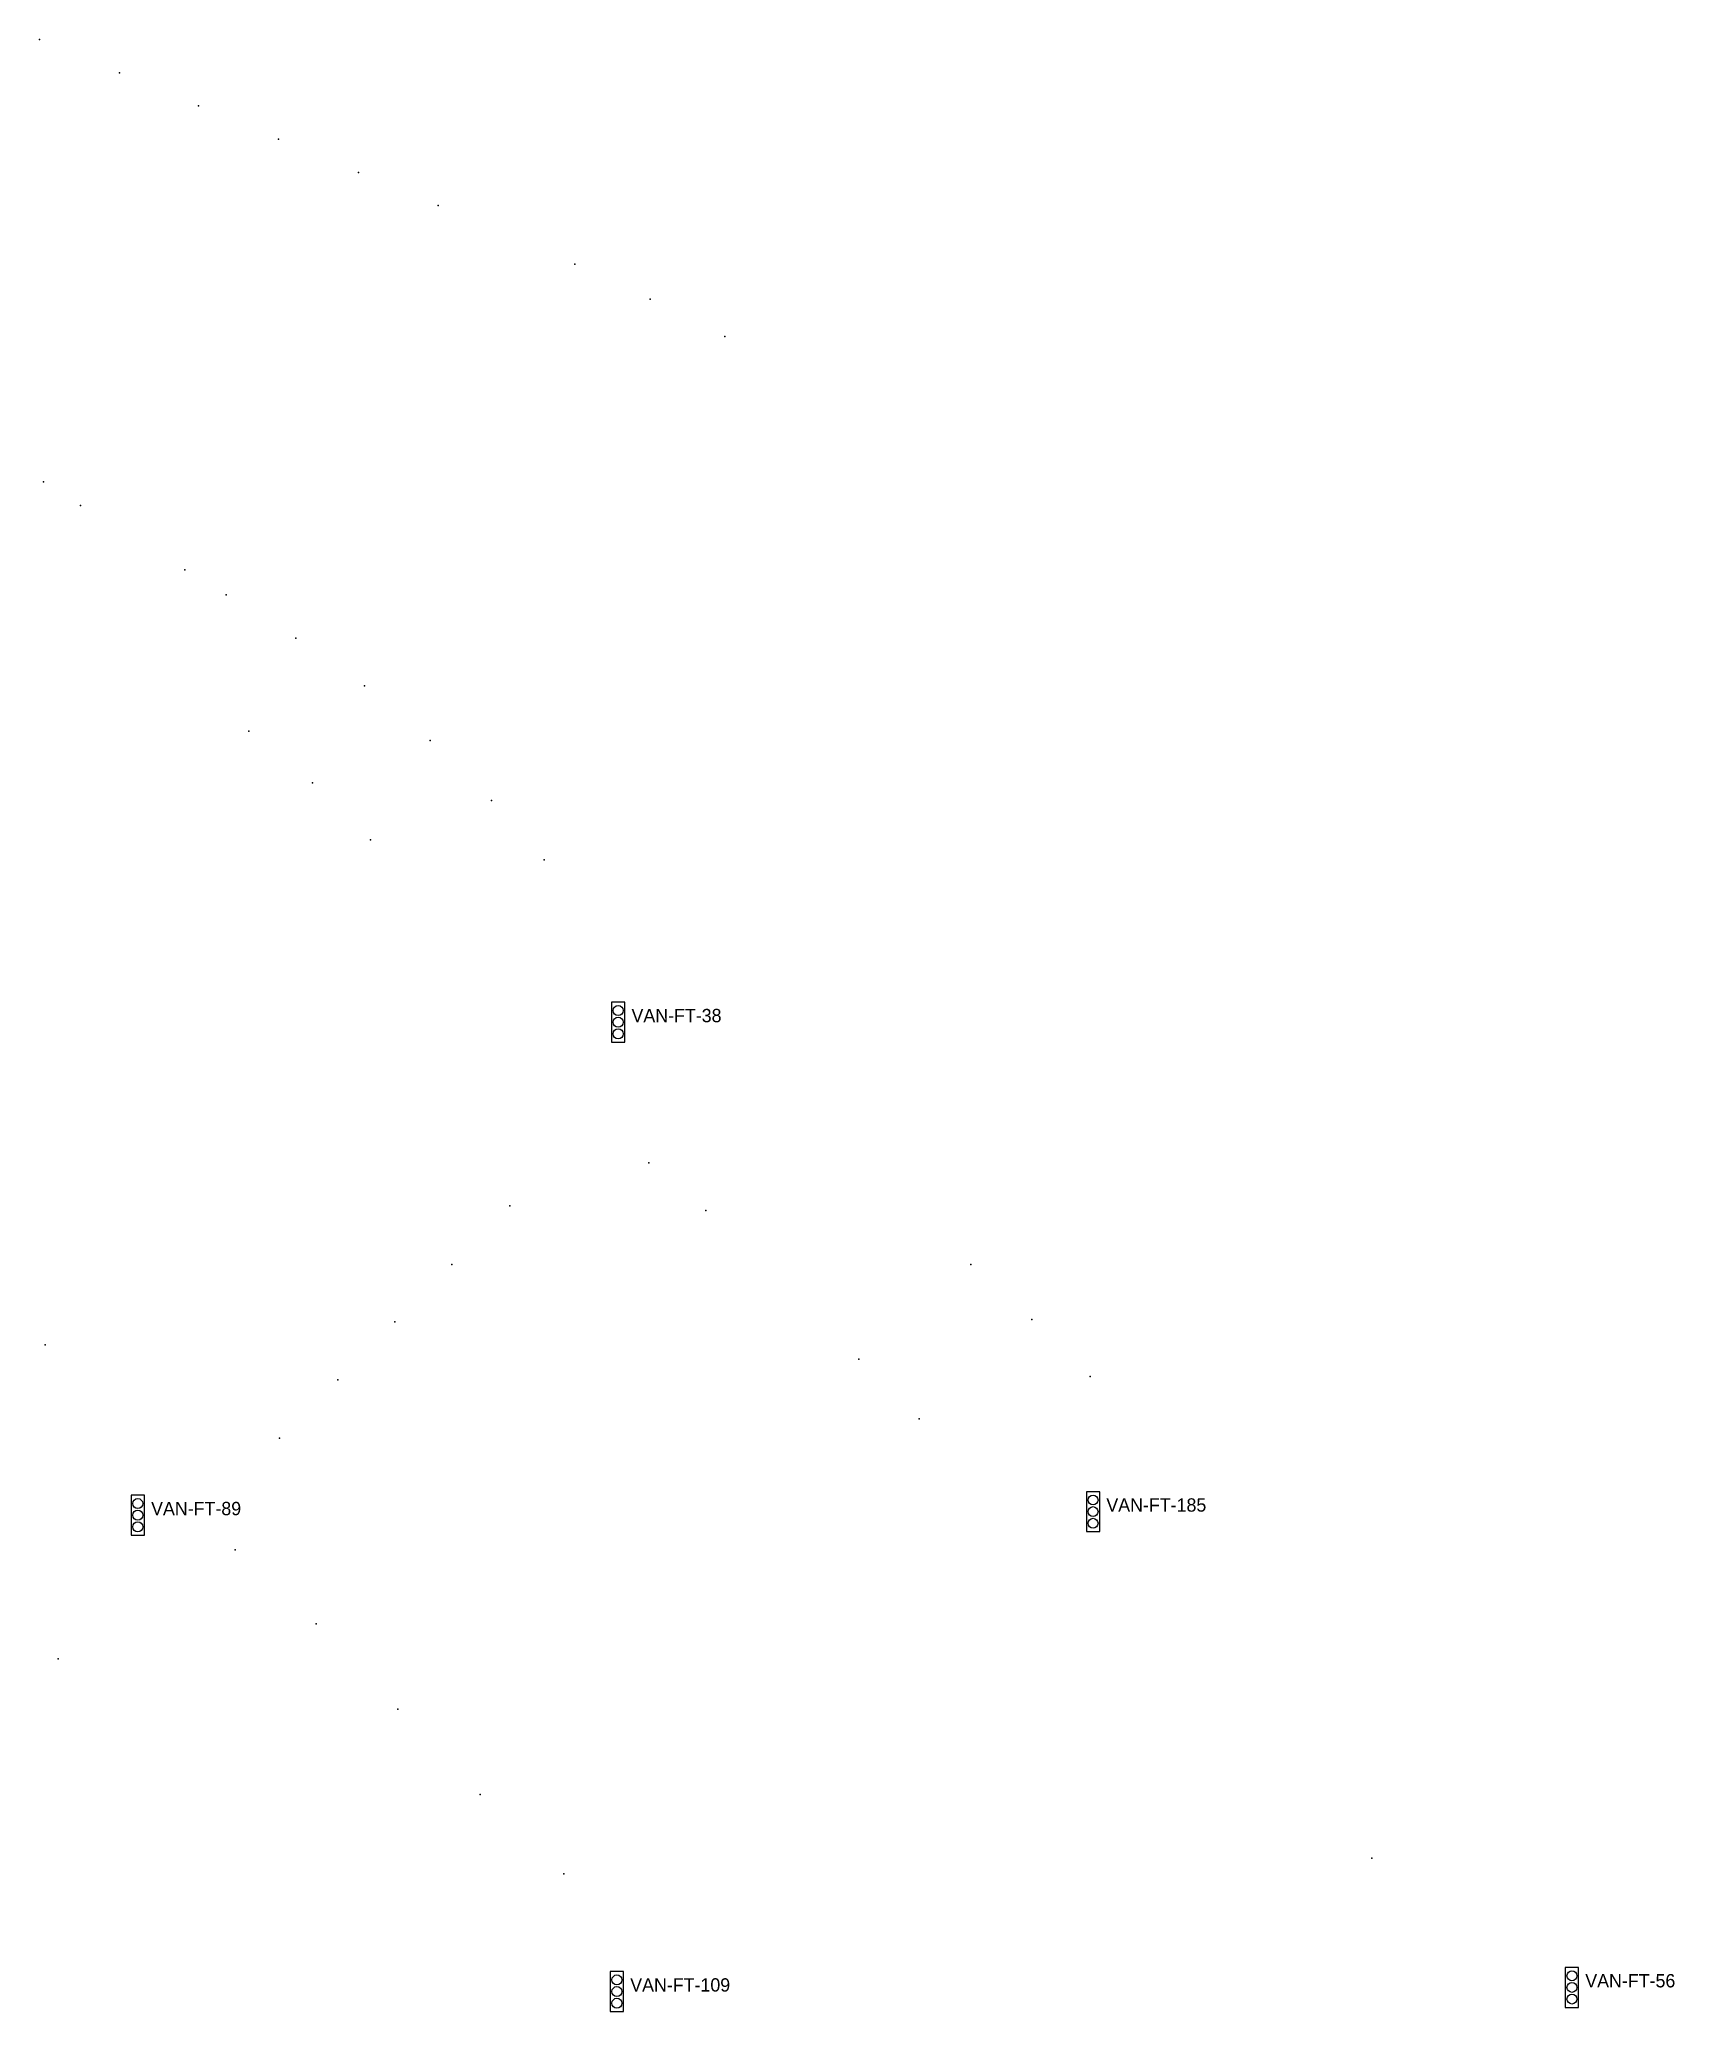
# Model space of a CAD drawing. Header units: inches. Extents: x 486474 to 494239, y 5455982 to 5460069.
# Drawn here: x 491632.5 to 491878.1, y 5459176.1 to 5459472.3 of the extents above; entities that cross this region are included whole.
import ezdxf

# ---------------------------------------------------------------- set-up
doc = ezdxf.new("R2010")
doc.units = ezdxf.units.IN
doc.header["$MEASUREMENT"] = 0
doc.layers.add('Parking Meters', color=10, linetype='Continuous')
doc.layers.add('Traffic Signals', color=10, linetype='Continuous')

msp = doc.modelspace()

# ---------------------------------------------------------------- texts
at = {"layer": 'Traffic Signals', "color": 1}
for s, p in [('VAN-FT-38', (491721.4, 5459324.65)), ('VAN-FT-185', (491792.72, 5459251.14)), ('VAN-FT-89', (491649.25, 5459250.61)), ('VAN-FT-109', (491721.21, 5459179.06)), ('VAN-FT-56', (491864.65, 5459179.69))]:
    msp.add_text(s, height=2, dxfattribs=at).set_placement(p)

# ---------------------------------------------------------------- linework, layer by layer
at = {"layer": 'Parking Meters', "color": 7}
for p in [(491632.48, 5459472.25), (491632.48, 5459472.25), (491644.48, 5459467.23), (491644.48, 5459467.23), (491656.35, 5459462.29), (491656.35, 5459462.29), (491668.37, 5459457.27), (491668.37, 5459457.27), (491680.4, 5459452.27), (491680.4, 5459452.27), (491692.36, 5459447.33), (491712.9, 5459438.49), (491712.9, 5459438.49), (491724.21, 5459433.24), (491724.21, 5459433.24), (491735.42, 5459427.65), (491735.42, 5459427.65), (491633.08, 5459405.81), (491633.08, 5459405.81), (491638.66, 5459402.27), (491654.32, 5459392.58), (491660.52, 5459388.84), (491660.52, 5459388.84), (491671.01, 5459382.35), (491671.01, 5459382.35), (491681.3, 5459375.16), (491681.3, 5459375.16), (491663.94, 5459368.36), (491663.94, 5459368.36), (491691.14, 5459366.95), (491691.14, 5459366.95), (491673.47, 5459360.58), (491673.47, 5459360.58), (491700.37, 5459357.93), (491700.37, 5459357.93), (491682.19, 5459352.02), (491682.19, 5459352.02), (491708.26, 5459349.06), (491708.26, 5459349.06), (491724, 5459303.53), (491724, 5459303.53), (491703.15, 5459297.09), (491703.15, 5459297.09), (491732.58, 5459296.35), (491732.58, 5459296.35), (491694.41, 5459288.26), (491694.41, 5459288.26), (491772.35, 5459288.26), (491772.35, 5459288.26), (491685.88, 5459279.63), (491685.88, 5459279.63), (491781.53, 5459280), (491781.53, 5459280), (491633.35, 5459276.19), (491633.35, 5459276.19), (491755.54, 5459274.03), (491755.54, 5459274.03), (491677.29, 5459270.96), (491677.29, 5459270.96), (491790.29, 5459271.43), (491790.29, 5459271.43), (491764.59, 5459265.06), (491764.59, 5459265.06), (491668.52, 5459262.2), (491668.52, 5459262.2), (491661.88, 5459245.42), (491674.06, 5459234.3), (491674.06, 5459234.3), (491635.28, 5459229.05), (491635.28, 5459229.05), (491686.29, 5459221.47), (491686.29, 5459221.47), (491698.68, 5459208.67), (491698.68, 5459208.67), (491711.26, 5459196.75), (491711.26, 5459196.75), (491832.6, 5459199.12), (491832.6, 5459199.12)]:
    msp.add_point(p, dxfattribs=at)
at = {"layer": 'Traffic Signals', "color": 1}
for points in [[(491718.4, 5459321.65), (491720.4, 5459321.65), (491720.4, 5459327.65), (491718.4, 5459327.65)], [(491646.25, 5459247.61), (491648.25, 5459247.61), (491648.25, 5459253.61), (491646.25, 5459253.61)], [(491789.72, 5459248.14), (491791.72, 5459248.14), (491791.72, 5459254.14), (491789.72, 5459254.14)], [(491718.21, 5459176.06), (491720.21, 5459176.06), (491720.21, 5459182.06), (491718.21, 5459182.06)], [(491861.65, 5459176.69), (491863.65, 5459176.69), (491863.65, 5459182.69), (491861.65, 5459182.69)]]:
    msp.add_lwpolyline(points, close=True, dxfattribs=at)
for centre in [(491719.4, 5459326.4), (491719.4, 5459324.65), (491719.4, 5459322.9), (491647.25, 5459252.36), (491790.72, 5459252.89), (491647.25, 5459250.61), (491790.72, 5459251.14), (491790.72, 5459249.39), (491647.25, 5459248.86), (491862.65, 5459181.44), (491719.21, 5459180.81), (491719.21, 5459179.06), (491862.65, 5459179.69), (491719.21, 5459177.31), (491862.65, 5459177.94)]:
    msp.add_circle(centre, 0.75, dxfattribs=at)

msp.set_redraw_order([(e.dxf.handle, doc.entitydb.next_handle()) for e in msp.query("TEXT MTEXT ATTDEF DIMENSION ARC_DIMENSION")])  # texts and dimensions are drawn at this point

doc.saveas('drawing.dxf')
